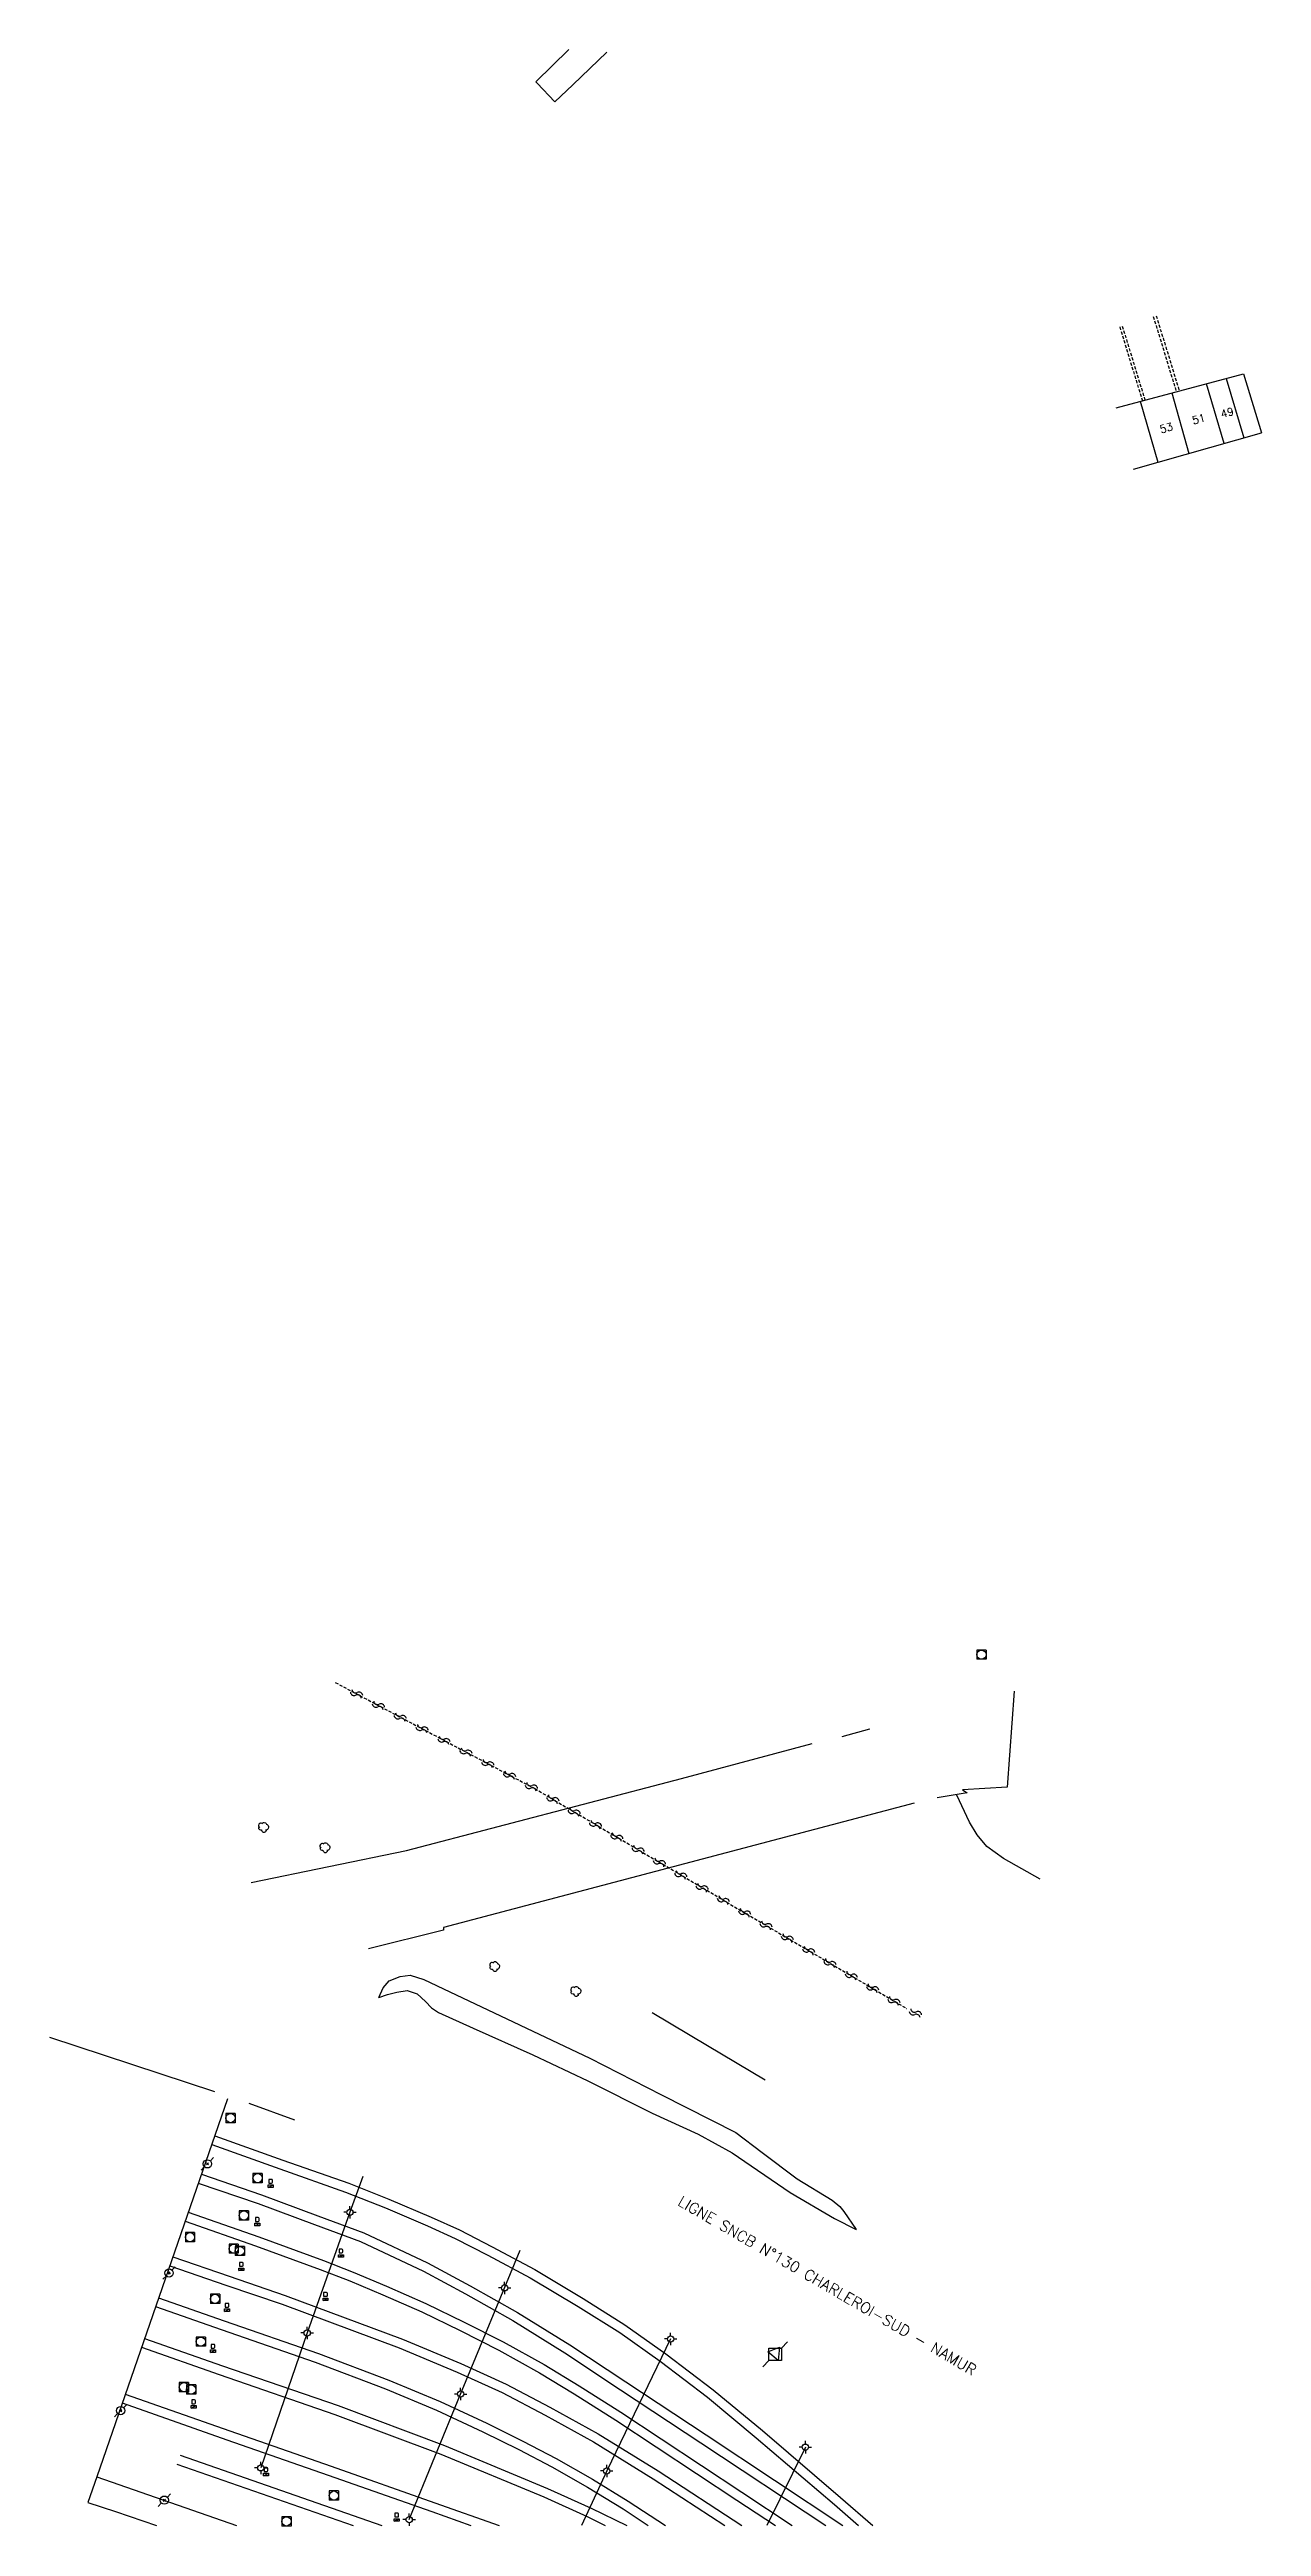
# Model space of a CAD drawing. Header units: millimetres. Extents: x 155999 to 157000, y 121000 to 121826.
# Drawn here: x 156453.2 to 156648.9, y 120999.8 to 121399.9 of the extents above; entities that cross this region are included whole.
import ezdxf
from ezdxf.enums import TextEntityAlignment as Align

# ---------------------------------------------------------------- set-up
doc = ezdxf.new("R2010")
doc.units = ezdxf.units.MM
doc.linetypes.add('DASHED', pattern=[0.75, 0.5, -0.25])
doc.layers.get('0').update_dxf_attribs({"linetype": 'CONTINUOUS'})
for name, color, linetype in [('W0017', 7, 'CONTINUOUS'), ('W0100', 7, 'CONTINUOUS'), ('W0104', 1, 'CONTINUOUS'), ('W0112', 1, 'DASHED'), ('W0120', 7, 'CONTINUOUS'), ('W0211', 2, 'CONTINUOUS'), ('W0214', 2, 'CONTINUOUS'), ('W0300', 7, 'CONTINUOUS'), ('W0420', 7, 'CONTINUOUS'), ('W0438', 7, 'CONTINUOUS'), ('W0473', 7, 'CONTINUOUS'), ('W0500', 5, 'DASHED'), ('W0511', 5, 'CONTINUOUS'), ('W0600', 7, 'CONTINUOUS'), ('W0610', 7, 'CONTINUOUS'), ('W0611', 7, 'CONTINUOUS'), ('W0700', 7, 'CONTINUOUS'), ('W0989', 7, 'CONTINUOUS'), ('W0991', 7, 'CONTINUOUS'), ('W1102', 7, 'CONTINUOUS')]:
    doc.layers.add(name, color=color, linetype=linetype)
doc.styles.get("Standard").update_dxf_attribs({"font": 'romans.shx', "width": 0.85})

msp = doc.modelspace()

# ---------------------------------------------------------------- texts
at = {"layer": 'W0989'}
msp.add_text('LIGNE SNCB N°130 CHARLEROI-SUD - NAMUR', height=1.75, rotation=329.8859, dxfattribs=at).set_placement((156554.94, 121052.59), align=Align.MIDDLE_LEFT)
at = {"layer": 'W0991'}
for s, p in [('51', (156638.8, 121340.25)), ('49', (156643.4, 121341.27)), ('53', (156633.56, 121338.81))]:
    msp.add_text(s, height=1.25, rotation=15.6774, dxfattribs=at).set_placement(p, align=Align.MIDDLE)

# ---------------------------------------------------------------- blocks, each defined once
blk = doc.blocks.new('T438')
for p, q in [((-0.4, 0.2), (0.4, 0.2)), ((-0.4, -0.2), (-0.4, 0.2)), ((0.15, 1.1), (-0.3, 1.1)), ((-0.3, 1.1), (-0.3, 0.5)), ((-0.3, 0.5), (0.15, 0.5)), ((0.3, 0.65), (0.3, 0.95)), ((0.4, 0.2), (0.4, -0.2))]:
    blk.add_line(p, q)
at = {"flags": 128}
for points in [[(-0.4, -0.2), (0.4, 0.2)], [(0.4, -0.2), (-0.4, -0.2)]]:
    blk.add_lwpolyline(points, dxfattribs=at)
for centre, major_axis, start_param, end_param in [((0.15, 0.95), (0.106, -0.106), 0.785398, 2.356194), ((0.15, 0.65), (0.106, 0.106), 3.926991, 5.497787)]:
    blk.add_ellipse(centre, major_axis=major_axis, ratio=1, start_param=start_param, end_param=end_param)
blk = doc.blocks.new('T473')
for p, q in [((-0.166667, 0.166667), (0.166667, -0.166667)), ((-0.166667, -0.166667), (0.166667, 0.166667)), ((0.500001, 0.500001), (1.000002, 1.000002)), ((-1.000002, -1.000002), (-0.500001, -0.500001))]:
    blk.add_line(p, q)
blk.add_ellipse((0, 0), major_axis=(0.471405, 0.471405), ratio=1, start_param=5.4977871438, end_param=11.780972451)
blk = doc.blocks.new('T420')
for p, q in [((0.75, 0.75), (-0.75, 0.75)), ((-0.75, 0.75), (-0.75, -0.75)), ((0.75, 0.75), (0.75, -0.75)), ((0.75, -0.75), (-0.75, -0.75))]:
    blk.add_line(p, q)
blk.add_ellipse((0, 0), major_axis=(-0.53, 0.53), ratio=1, start_param=3.926991, end_param=10.210176)
blk = doc.blocks.new('T610')
for p, q in [((-0.500001, 0), (-1.000002, 0)), ((0, 0.500001), (0, 1.000002)), ((0.500001, 0), (1.000002, 0)), ((0, -0.500001), (0, -1.000002))]:
    blk.add_line(p, q)
blk.add_ellipse((0, 0), major_axis=(-0.353554, 0.353554), ratio=1, start_param=3.926990817, end_param=10.2101761242)
blk = doc.blocks.new('T600')
for p, q in [((-0.999999, 0.999999), (0.999999, 0.999999)), ((-0.999999, -0.999999), (-0.999999, 0.999999)), ((0.999999, 0.999999), (1.999998, 1.999998)), ((0.999999, 0.999999), (0.999999, -0.999999)), ((-0.999999, -0.999999), (-1.999998, -1.999998)), ((0.999999, -0.999999), (-0.999999, -0.999999))]:
    blk.add_line(p, q)
blk = doc.blocks.new('T300')
for p, q in [((-0.8, 0.51), (-0.86, 0.34)), ((-0.86, 0.34), (-0.86, 0.17)), ((-0.86, 0.17), (-0.74, 0.06)), ((-0.69, 0.63), (-0.8, 0.51)), ((-0.8, -0.06), (-0.74, 0.06)), ((-0.74, 0.06), (-0.69, 0.11)), ((-0.57, 0.69), (-0.69, 0.63)), ((-0.46, 0.69), (-0.57, 0.69)), ((-0.29, 0.63), (-0.46, 0.69)), ((-0.29, 0.63), (-0.17, 0.74)), ((-0.23, 0.57), (-0.29, 0.63)), ((-0.17, 0.74), (-0.06, 0.8)), ((-0.06, 0.8), (0.06, 0.8)), ((0.06, 0.8), (0.23, 0.74)), ((0.23, 0.74), (0.34, 0.63)), ((0.34, 0.63), (0.4, 0.51)), ((0.46, 0.46), (0.34, 0.46)), ((0.4, 0.51), (0.4, 0.46)), ((0.57, 0.4), (0.46, 0.46)), ((0.57, 0.4), (0.69, 0.29)), ((0.69, 0.29), (0.74, 0.17)), ((0.74, 0.06), (0.69, -0.17)), ((0.74, 0.17), (0.74, 0.06)), ((-0.8, -0.17), (-0.8, -0.06)), ((-0.8, -0.23), (-0.8, -0.17)), ((-0.74, -0.34), (-0.8, -0.23)), ((-0.69, -0.4), (-0.74, -0.34)), ((-0.51, -0.46), (-0.69, -0.4)), ((-0.4, -0.46), (-0.51, -0.46)), ((-0.4, -0.46), (-0.34, -0.46)), ((-0.34, -0.46), (-0.34, -0.4)), ((-0.34, -0.51), (-0.34, -0.46)), ((-0.29, -0.63), (-0.34, -0.51)), ((-0.17, -0.74), (-0.29, -0.63)), ((-0.06, -0.8), (-0.17, -0.74)), ((0.06, -0.8), (-0.06, -0.8)), ((0.17, -0.74), (0.06, -0.8)), ((0.23, -0.69), (0.17, -0.74)), ((0.29, -0.46), (0.23, -0.46)), ((0.29, -0.63), (0.23, -0.69)), ((0.46, -0.4), (0.29, -0.46)), ((0.34, -0.51), (0.29, -0.63)), ((0.34, -0.51), (0.34, -0.46)), ((0.57, -0.34), (0.46, -0.4)), ((0.63, -0.29), (0.57, -0.34)), ((0.69, -0.17), (0.63, -0.29))]:
    blk.add_line(p, q)
blk = doc.blocks.new('t500o')
at = {"color": 0, "linetype": 'Continuous'}
for centre, start, end in [((-0.5, 0.625), 216.8699, 323.1301), ((0.5, -0.125), 36.8699, 143.1301), ((0.5, -0.625), 36.8699, 143.1301), ((-0.5, 0.125), 216.8699, 323.1301)]:
    blk.add_arc(centre, 0.625, start, end, dxfattribs=at)

# ---------------------------------------------------------------- linework, layer by layer
at = {"layer": 'W0017'}
msp.add_lwpolyline([(156485.35, 121068.18), (156492.77, 121065.53), (156492.77, 121065.53)], dxfattribs=at)
at = {"layer": 'W0100', "flags": 128}
msp.add_lwpolyline([(156543.22, 121399.52), (156537.7, 121394.22), (156534.82, 121391.45), (156531.94, 121394.48), (156531.75, 121394.68), (156537.08, 121399.92)], dxfattribs=at)
at = {"layer": 'W0104'}
for points in [[(156453.18, 121078.88), (156479.84, 121070.08), (156479.84, 121070.08), (156479.84, 121070.08)], [(156481.92, 121068.89), (156460.8, 121007.86)], [(156460.8, 121007.86), (156459.34, 121003.68), (156463.85, 121002.22), (156470.47, 121000)], [(156460.8, 121007.86), (156483.39, 121000)]]:
    msp.add_lwpolyline(points, dxfattribs=at)
at = {"layer": 'W0112'}
for points in [[(156631.46, 121356.79), (156635.18, 121344.65)], [(156631.93, 121356.93), (156635.66, 121344.77)], [(156626.04, 121355.11), (156629.69, 121343.19)], [(156626.45, 121355.24), (156630.11, 121343.3)]]:
    msp.add_lwpolyline(points, dxfattribs=at)
at = {"layer": 'W0120'}
for points in [[(156608.96, 121134.75), (156607.83, 121119.26), (156600.62, 121118.8), (156601.38, 121118.35), (156596.55, 121117.54)], [(156581.23, 121127.45), (156585.69, 121128.69), (156585.69, 121128.69), (156585.69, 121128.69)], [(156485.76, 121103.84), (156510.83, 121109.04), (156555.28, 121120.65), (156576.37, 121126.3)], [(156592.84, 121116.67), (156592.84, 121116.67), (156516.8, 121096.58), (156516.83, 121096.16), (156504.68, 121093.15)]]:
    msp.add_lwpolyline(points, dxfattribs=at)
at = {"layer": 'W0211'}
msp.add_lwpolyline([(156506.38, 121085.29), (156507.74, 121085.78), (156509.27, 121086.13), (156510.92, 121086.42), (156512.58, 121085.84), (156513.88, 121084.65), (156514.89, 121083.58), (156516.01, 121082.86), (156521.61, 121080.3), (156531.22, 121075.99), (156540.13, 121071.81), (156550.53, 121066.61), (156557.95, 121063.21), (156563.44, 121060.18), (156572.83, 121053.79), (156579.95, 121049.59), (156583.49, 121047.8)], dxfattribs=at)
at = {"layer": 'W0214'}
for points in [[(156613.18, 121104.4), (156607.26, 121107.72), (156604.55, 121109.64), (156603, 121111.55), (156601.79, 121113.58), (156599.73, 121117.93)], [(156506.38, 121085.29), (156507.07, 121086.83), (156508.04, 121087.99), (156509.8, 121088.67), (156511.45, 121088.88), (156513.61, 121088.2), (156517.83, 121086.2), (156540.45, 121075.47), (156552.03, 121069.56), (156564.04, 121063.49), (156568.28, 121060.26), (156573.95, 121055.98), (156579.6, 121052.54), (156580.81, 121051.53), (156581.46, 121050.73), (156583.49, 121047.8)]]:
    msp.add_lwpolyline(points, dxfattribs=at)
at = {"layer": 'W0500'}
msp.add_lwpolyline([(156499.33, 121136.15), (156531.56, 121119.01), (156591.63, 121083.49), (156591.64, 121083.49)], dxfattribs=at)
at = {"layer": 'W0511'}
msp.add_lwpolyline([(156568.79, 121071.93), (156559.47, 121077.45), (156550.53, 121082.81)], dxfattribs=at)
at = {"layer": 'W0600'}
msp.add_lwpolyline([(156569.19, 121028.02), (156571.07, 121028.8), (156570.88, 121026.65)], close=True, dxfattribs=at)
at = {"layer": 'W0611'}
for points in [[(156503.78, 121056.35), (156501.69, 121050.59), (156494.79, 121031.08), (156487.3, 121009.29)], [(156511.27, 121000.93), (156519.58, 121021.22), (156529.19, 121044.48)], [(156553.5, 121030.12), (156543.18, 121008.8), (156539.11, 121000)], [(156575.26, 121012.64), (156569.03, 121000)]]:
    msp.add_lwpolyline(points, dxfattribs=at)
at = {"layer": 'W0700'}
for points in [[(156479.37, 121061.52), (156490.38, 121057.59), (156500.99, 121053.84), (156507.42, 121051.28), (156514.24, 121048.38), (156518.72, 121046.36), (156523.95, 121043.63), (156530.8, 121040.01), (156538.56, 121035.35), (156545.28, 121031.14), (156551.83, 121026.52), (156559.43, 121020.73), (156567.34, 121014.15), (156579.97, 121003.38), (156583.85, 121000)], [(156479.86, 121062.95), (156490.88, 121059.01), (156501.52, 121055.26), (156507.99, 121052.68), (156514.84, 121049.77), (156519.38, 121047.72), (156524.66, 121044.97), (156531.54, 121041.32), (156539.35, 121036.64), (156546.12, 121032.4), (156552.72, 121027.73), (156560.37, 121021.91), (156568.32, 121015.31), (156580.95, 121004.52), (156586.15, 121000)], [(156477.71, 121056.73), (156487.41, 121053.41), (156496.5, 121050.03), (156503.97, 121047.24), (156514.24, 121042.4), (156521.1, 121038.71), (156528.78, 121034.41), (156537.22, 121029.16), (156546.25, 121023.17), (156559.23, 121014.62), (156581.29, 121000)], [(156477.21, 121055.3), (156486.9, 121051.99), (156495.97, 121048.62), (156503.38, 121045.85), (156513.56, 121041.06), (156520.38, 121037.39), (156528.01, 121033.11), (156536.4, 121027.89), (156545.42, 121021.91), (156558.4, 121013.36), (156578.55, 121000)], [(156475.09, 121049.16), (156486.47, 121045.17), (156496.91, 121041.36), (156501.66, 121039.51), (156507.03, 121037.25), (156513.31, 121034.5), (156519.48, 121031.49), (156525.77, 121028.3), (156532.31, 121024.67), (156537.91, 121021.23), (156544.64, 121017.02), (156564.19, 121004.09), (156570.41, 121000)], [(156475.58, 121050.58), (156486.98, 121046.59), (156497.45, 121042.77), (156502.22, 121040.91), (156507.63, 121038.64), (156513.95, 121035.87), (156520.15, 121032.85), (156526.47, 121029.64), (156533.08, 121025.97), (156538.7, 121022.52), (156545.46, 121018.29), (156565.02, 121005.35), (156573.15, 121000)], [(156472.59, 121041.94), (156481.68, 121038.81), (156490.74, 121035.71), (156509.64, 121028.67), (156519.01, 121024.77), (156526.27, 121021.46), (156533.25, 121017.79), (156541.05, 121013.49), (156550.68, 121007.54), (156562.25, 121000)], [(156473.08, 121043.36), (156482.17, 121040.24), (156491.25, 121037.13), (156510.2, 121030.07), (156519.62, 121026.15), (156526.94, 121022.82), (156533.97, 121019.12), (156541.81, 121014.79), (156551.48, 121008.82), (156565.01, 121000)], [(156470.8, 121036.77), (156481.41, 121033.07), (156496.62, 121027.78), (156507.98, 121023.45), (156516.29, 121019.99), (156523.79, 121016.49), (156529.65, 121013.63), (156535.02, 121010.78), (156540.86, 121007.46), (156546.62, 121003.93), (156552.65, 121000)], [(156470.31, 121035.35), (156480.91, 121031.65), (156496.1, 121026.36), (156507.43, 121022.05), (156515.68, 121018.61), (156523.14, 121015.13), (156528.97, 121012.28), (156534.3, 121009.46), (156540.09, 121006.16), (156545.82, 121002.66), (156549.88, 121000)], [(156468.04, 121028.78), (156480.6, 121024.36), (156499.28, 121017.94), (156516.4, 121011.5), (156533.03, 121004.6), (156540.01, 121001.42), (156542.95, 121000)], [(156468.53, 121030.21), (156481.1, 121025.78), (156499.79, 121019.36), (156516.96, 121012.9), (156533.63, 121005.98), (156540.65, 121002.79), (156546.43, 121000)], [(156465.41, 121021.18), (156482.31, 121015.26), (156498.69, 121009.57), (156515.42, 121003.64), (156525.79, 121000)], [(156464.93, 121019.8), (156481.81, 121013.84), (156498.19, 121008.14), (156514.92, 121002.22), (156521.24, 121000)], [(156473.76, 121009.91), (156502.23, 121000)], [(156474.26, 121011.34), (156506.83, 121000)]]:
    msp.add_lwpolyline(points, dxfattribs=at)
at = {"layer": 'W1102', "flags": 128}
for points in [[(156625.44, 121342.07), (156646.04, 121347.52)], [(156634.46, 121344.45), (156637.2, 121334.67)], [(156642.9, 121336.29), (156640.07, 121345.94)], [(156643.22, 121346.77), (156646.06, 121337.18)], [(156646.04, 121347.52), (156648.93, 121338)], [(156629.35, 121343.1), (156632.18, 121333.25)], [(156628.26, 121332.14), (156648.93, 121338)]]:
    msp.add_lwpolyline(points, dxfattribs=at)

# ---------------------------------------------------------------- block references
at = {"layer": 'W0300'}
for p in [(156487.81, 121112.74), (156497.72, 121109.46), (156525.13, 121090.26), (156538.25, 121086.25)]:
    msp.add_blockref('T300', p, dxfattribs=at)
at = {"layer": 'W0420'}
for p in [(156603.7, 121140.65), (156482.42, 121065.8), (156482.42, 121065.8), (156486.79, 121056.1), (156484.58, 121050.07), (156475.87, 121046.55), (156482.92, 121044.7), (156483.9, 121044.32), (156479.91, 121036.58), (156477.6, 121029.68), (156474.89, 121022.34), (156476.05, 121021.94), (156499.12, 121004.81), (156491.44, 121000.65)]:
    msp.add_blockref('T420', p, dxfattribs=at)
at = {"layer": 'W0438'}
for p in [(156488.88, 121054.79), (156486.75, 121048.61), (156500.24, 121043.53), (156484.18, 121041.36), (156497.75, 121036.51), (156481.86, 121034.77), (156479.57, 121028.14), (156476.46, 121019.16), (156488.12, 121008.23), (156509.27, 121000.86)]:
    msp.add_blockref('T438', p, dxfattribs=at)
at = {"layer": 'W0473'}
for p in [(156478.68, 121058.4), (156472.49, 121040.77), (156464.67, 121018.55), (156471.72, 121004.08)]:
    msp.add_blockref('T473', p, dxfattribs=at)
at = {"layer": 'W0500'}
for p, rotation in [((156502.77, 121134.32), 331.9997244599603), ((156506.3, 121132.44), 331.9997244599603), ((156509.83, 121130.56), 331.9997244599603), ((156513.36, 121128.69), 331.9997244599603), ((156516.89, 121126.81), 331.9997244599603), ((156520.43, 121124.93), 331.9997244599603), ((156523.96, 121123.05), 331.9997244599603), ((156527.49, 121121.18), 331.9997244599603), ((156531.02, 121119.3), 331.9997244599603), ((156534.48, 121117.29), 329.4056741733941), ((156537.92, 121115.25), 329.4056741733941), ((156541.36, 121113.21), 329.4056741733941), ((156544.81, 121111.18), 329.4056741733941), ((156548.25, 121109.14), 329.4056741733941), ((156551.69, 121107.11), 329.4056741733941), ((156555.14, 121105.07), 329.4056741733941), ((156558.58, 121103.03), 329.4056741733941), ((156562.02, 121101), 329.4056741733941), ((156565.47, 121098.96), 329.4056741733941), ((156568.91, 121096.93), 329.4056741733941), ((156572.35, 121094.89), 329.4056741733941), ((156575.8, 121092.86), 329.4056741733941), ((156579.24, 121090.82), 329.4056741733941), ((156582.68, 121088.78), 329.4056741733941), ((156586.13, 121086.75), 329.4056741733941), ((156589.57, 121084.71), 329.4056741733941), ((156593.04, 121082.73), 331.4637199108828)]:
    msp.add_blockref('t500o', p, dxfattribs=dict(at, rotation=rotation))
at = {"layer": 'W0600'}
msp.add_blockref('T600', (156570.38, 121027.63), dxfattribs=at)
at = {"layer": 'W0610'}
for p in [(156501.69, 121050.59), (156526.68, 121038.37), (156494.79, 121031.08), (156553.5, 121030.12), (156519.58, 121021.22), (156575.26, 121012.64), (156487.3, 121009.29), (156543.18, 121008.8), (156511.27, 121000.93)]:
    msp.add_blockref('T610', p, dxfattribs=at)

msp.set_redraw_order([(e.dxf.handle, doc.entitydb.next_handle()) for e in msp.query("TEXT MTEXT ATTDEF DIMENSION ARC_DIMENSION")])  # texts and dimensions are drawn at this point

doc.saveas('drawing.dxf')
